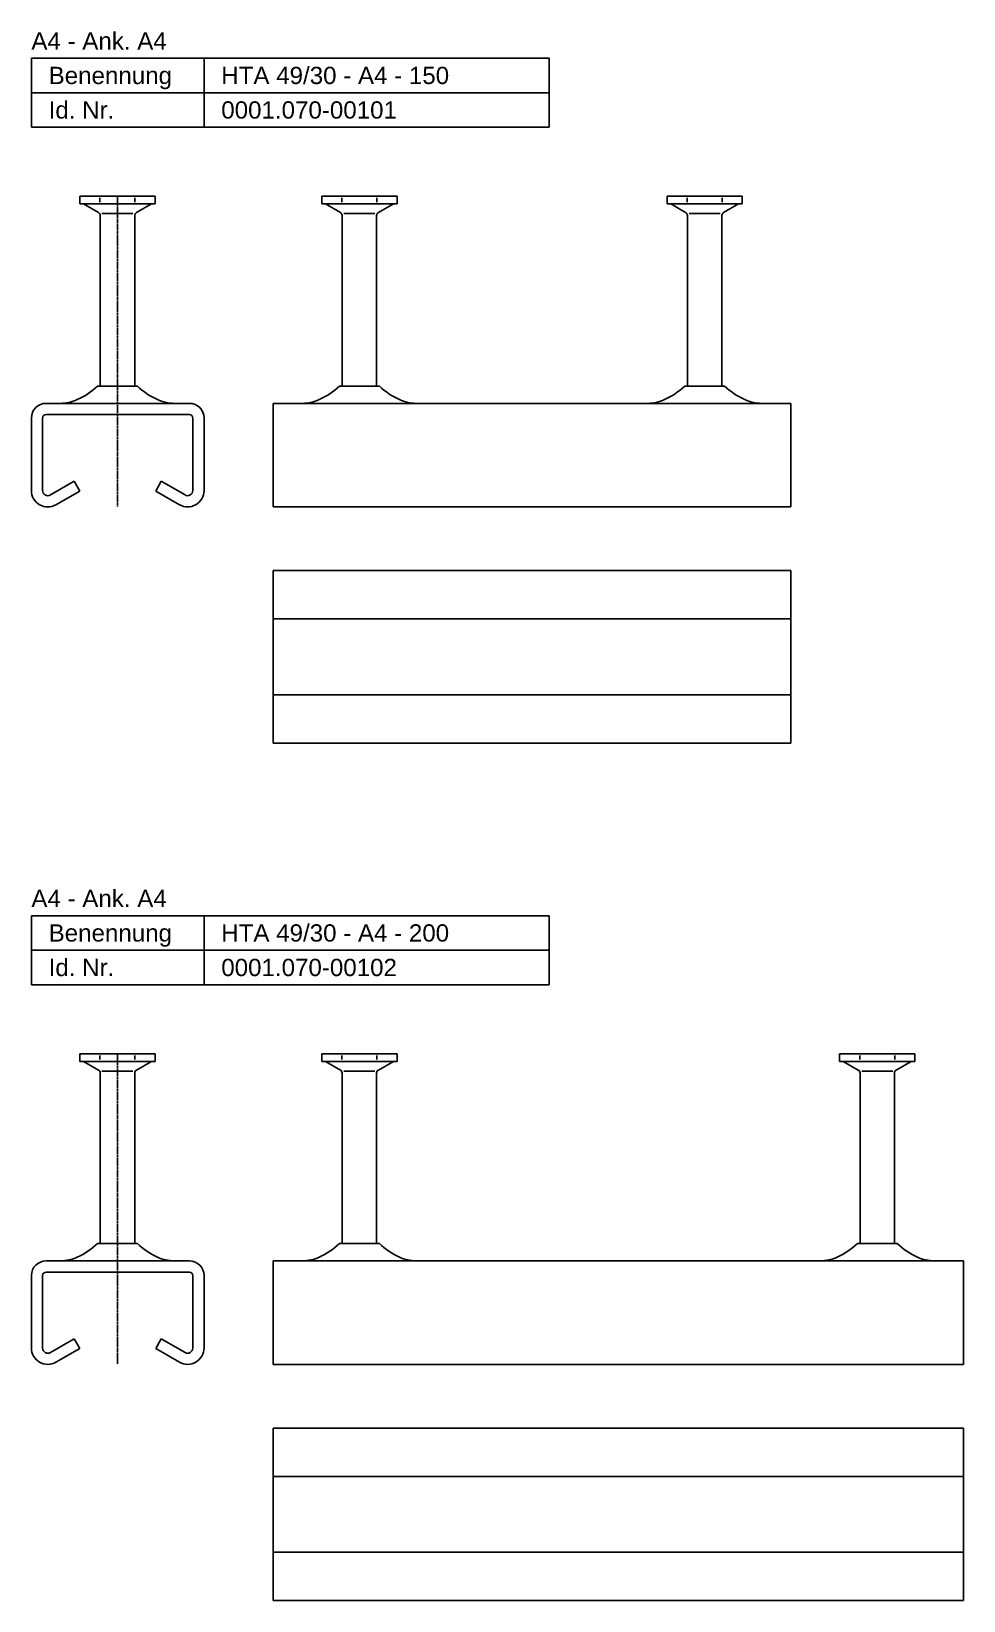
# Model space of a CAD drawing. Header units: millimetres. Extents: x -466 to 5678, y -7065 to 2232.
# Drawn here: x -464.7 to -194.7, y -2130 to -1675.4 of the extents above; entities that cross this region are included whole.
import ezdxf

# ---------------------------------------------------------------- set-up
doc = ezdxf.new("R2010")
doc.units = ezdxf.units.MM
doc.linetypes.add('MITTE2', pattern=[1.125, 0.75, -0.125, 0.125, -0.125])
doc.layers.add('HALFEN', color=2, linetype='CONTINUOUS')
doc.styles.add('ARIAL50', font='ARIAL.TTF', dxfattribs={"height": 5})

msp = doc.modelspace()

# ---------------------------------------------------------------- texts
at = {"layer": 'HALFEN', "style": 'ARIAL50'}
for s, p in [('A4 - Ank. A4', (-464.75, -1680.66)), ('Benennung', (-459.75, -1690.66)), ('HTA 49/30 - A4 - 150', (-409.75, -1690.66)), ('Id. Nr.', (-459.75, -1700.66)), ('0001.070-00101', (-409.75, -1700.66)), ('A4 - Ank. A4', (-464.75, -1929.09)), ('Benennung', (-459.75, -1939.09)), ('HTA 49/30 - A4 - 200', (-409.75, -1939.09)), ('Id. Nr.', (-459.75, -1949.09)), ('0001.070-00102', (-409.75, -1949.09))]:
    msp.add_text(s, height=5, dxfattribs=at).set_placement(p)

# ---------------------------------------------------------------- linework, layer by layer
at = {"layer": 'HALFEN'}
for p, q in [((-464.75, -1703.16), (-464.75, -1683.16)), ((-464.75, -1683.16), (-314.75, -1683.16)), ((-414.75, -1703.16), (-414.75, -1683.16)), ((-314.75, -1703.16), (-314.75, -1683.16)), ((-464.75, -1693.16), (-314.75, -1693.16)), ((-464.75, -1703.16), (-314.75, -1703.16)), ((-450.74, -1723.16), (-428.92, -1723.16)), ((-450.74, -1723.16), (-450.74, -1725.36)), ((-450.74, -1725.36), (-428.92, -1725.36)), ((-445.33, -1727.87), (-449.68, -1725.36)), ((-444.93, -1723.66), (-444.93, -1724.86)), ((-434.74, -1723.66), (-434.74, -1724.86)), ((-434.33, -1727.87), (-429.98, -1725.36)), ((-428.92, -1723.16), (-428.92, -1725.36)), ((-380.65, -1723.16), (-358.84, -1723.16)), ((-380.65, -1723.16), (-380.65, -1725.36)), ((-380.65, -1725.36), (-358.84, -1725.36)), ((-375.25, -1727.87), (-379.59, -1725.36)), ((-374.84, -1723.66), (-374.84, -1724.86)), ((-364.65, -1723.66), (-364.65, -1724.86)), ((-364.25, -1727.87), (-359.9, -1725.36)), ((-358.84, -1723.16), (-358.84, -1725.36)), ((-258.84, -1723.16), (-280.65, -1723.16)), ((-280.65, -1723.16), (-280.65, -1725.36)), ((-258.84, -1725.36), (-280.65, -1725.36)), ((-275.25, -1727.87), (-279.59, -1725.36)), ((-274.84, -1723.66), (-274.84, -1724.86)), ((-264.65, -1723.66), (-264.65, -1724.86)), ((-264.25, -1727.87), (-259.9, -1725.36)), ((-258.84, -1723.16), (-258.84, -1725.36)), ((-444.83, -1778.16), (-444.83, -1728.74)), ((-435.33, -1728.16), (-444.34, -1728.16)), ((-434.83, -1778.16), (-434.83, -1728.74)), ((-374.75, -1778.16), (-374.75, -1728.74)), ((-365.24, -1728.16), (-374.25, -1728.16)), ((-364.75, -1778.16), (-364.75, -1728.74)), ((-274.75, -1778.16), (-274.75, -1728.74)), ((-274.25, -1728.16), (-265.24, -1728.16)), ((-264.75, -1778.16), (-264.75, -1728.74)), ((-445.61, -1778.16), (-434.06, -1778.16)), ((-375.52, -1778.16), (-363.97, -1778.16)), ((-263.97, -1778.16), (-275.52, -1778.16)), ((-460.5, -1783.16), (-419, -1783.16)), ((-460.5, -1786.41), (-419, -1786.41)), ((-394.75, -1783.16), (-244.75, -1783.16)), ((-394.75, -1783.16), (-394.75, -1813.16)), ((-244.75, -1783.16), (-244.75, -1808.41)), ((-464.75, -1787.41), (-464.75, -1808.41)), ((-461.5, -1787.41), (-461.5, -1808.41)), ((-418, -1787.41), (-418, -1808.41)), ((-414.75, -1787.41), (-414.75, -1808.41)), ((-459.25, -1809.71), (-452.37, -1805.74)), ((-457.62, -1812.53), (-450.75, -1808.56)), ((-450.75, -1808.56), (-452.37, -1805.74)), ((-428.75, -1808.56), (-427.12, -1805.74)), ((-421.87, -1812.53), (-428.75, -1808.56)), ((-420.25, -1809.71), (-427.12, -1805.74)), ((-244.75, -1808.41), (-244.75, -1813.16)), ((-394.75, -1813.16), (-244.75, -1813.16)), ((-394.75, -1831.59), (-244.75, -1831.59)), ((-394.75, -1831.59), (-394.75, -1881.59)), ((-244.75, -1831.59), (-244.75, -1881.59)), ((-394.75, -1845.59), (-244.75, -1845.59)), ((-394.75, -1867.59), (-244.75, -1867.59)), ((-394.75, -1881.59), (-244.75, -1881.59)), ((-464.75, -1951.59), (-464.75, -1931.59)), ((-464.75, -1931.59), (-314.75, -1931.59)), ((-414.75, -1951.59), (-414.75, -1931.59)), ((-314.75, -1951.59), (-314.75, -1931.59)), ((-464.75, -1941.59), (-314.75, -1941.59)), ((-464.75, -1951.59), (-314.75, -1951.59)), ((-450.74, -1971.59), (-428.92, -1971.59)), ((-450.74, -1971.59), (-450.74, -1973.79)), ((-444.93, -1972.09), (-444.93, -1973.29)), ((-434.74, -1972.09), (-434.74, -1973.29)), ((-428.92, -1971.59), (-428.92, -1973.79)), ((-380.65, -1971.59), (-358.84, -1971.59)), ((-380.65, -1971.59), (-380.65, -1973.79)), ((-374.84, -1972.09), (-374.84, -1973.29)), ((-364.65, -1972.09), (-364.65, -1973.29)), ((-358.84, -1971.59), (-358.84, -1973.79)), ((-208.84, -1971.59), (-230.65, -1971.59)), ((-230.65, -1971.59), (-230.65, -1973.79)), ((-224.84, -1972.09), (-224.84, -1973.29)), ((-214.65, -1972.09), (-214.65, -1973.29)), ((-208.84, -1971.59), (-208.84, -1973.79)), ((-450.74, -1973.79), (-428.92, -1973.79)), ((-445.33, -1976.31), (-449.68, -1973.79)), ((-444.83, -2026.59), (-444.83, -1977.17)), ((-435.33, -1976.59), (-444.34, -1976.59)), ((-434.83, -2026.59), (-434.83, -1977.17)), ((-434.33, -1976.31), (-429.98, -1973.79)), ((-380.65, -1973.79), (-358.84, -1973.79)), ((-375.25, -1976.31), (-379.59, -1973.79)), ((-374.75, -2026.59), (-374.75, -1977.17)), ((-365.24, -1976.59), (-374.25, -1976.59)), ((-364.75, -2026.59), (-364.75, -1977.17)), ((-364.25, -1976.31), (-359.9, -1973.79)), ((-208.84, -1973.79), (-230.65, -1973.79)), ((-225.25, -1976.31), (-229.59, -1973.79)), ((-224.75, -2026.59), (-224.75, -1977.17)), ((-224.25, -1976.59), (-215.24, -1976.59)), ((-214.75, -2026.59), (-214.75, -1977.17)), ((-214.25, -1976.31), (-209.9, -1973.79)), ((-445.61, -2026.59), (-434.06, -2026.59)), ((-375.52, -2026.59), (-363.97, -2026.59)), ((-213.97, -2026.59), (-225.52, -2026.59)), ((-460.5, -2031.59), (-419, -2031.59)), ((-394.75, -2031.59), (-394.75, -2061.59)), ((-394.75, -2031.59), (-194.75, -2031.59)), ((-194.75, -2031.59), (-194.75, -2056.84)), ((-464.75, -2035.84), (-464.75, -2056.84)), ((-461.5, -2035.84), (-461.5, -2056.84)), ((-460.5, -2034.84), (-419, -2034.84)), ((-418, -2035.84), (-418, -2056.84)), ((-414.75, -2035.84), (-414.75, -2056.84)), ((-459.25, -2058.14), (-452.37, -2054.17)), ((-450.75, -2056.99), (-452.37, -2054.17)), ((-428.75, -2056.99), (-427.12, -2054.17)), ((-420.25, -2058.14), (-427.12, -2054.17)), ((-457.62, -2060.96), (-450.75, -2056.99)), ((-421.87, -2060.96), (-428.75, -2056.99)), ((-194.75, -2056.84), (-194.75, -2061.59)), ((-394.75, -2061.59), (-194.75, -2061.59)), ((-394.75, -2080.03), (-394.75, -2130.03)), ((-394.75, -2080.03), (-194.75, -2080.03)), ((-194.75, -2080.03), (-194.75, -2130.03)), ((-394.75, -2094.03), (-194.75, -2094.03)), ((-394.75, -2116.03), (-194.75, -2116.03)), ((-394.75, -2130.03), (-194.75, -2130.03))]:
    msp.add_line(p, q, dxfattribs=at)
at = {"layer": 'HALFEN', "color": 1, "linetype": 'MITTE2'}
for p, q in [((-439.83, -1723.16), (-439.83, -1813.16)), ((-439.83, -1971.59), (-439.83, -2061.59))]:
    msp.add_line(p, q, dxfattribs=at)
at = {"layer": 'HALFEN'}
for centre, radius, start, end in [((-445.83, -1728.74), 1, 0, 60), ((-433.83, -1728.74), 1, 120, 180), ((-375.75, -1728.74), 1, 0, 60), ((-363.75, -1728.74), 1, 120, 180), ((-275.75, -1728.74), 1, 0, 60), ((-263.75, -1728.74), 1, 120, 180), ((-456.37, -1771.41), 11.75, 270, 294.6836), ((-460.73, -1761.93), 22.19, 294.6836, 312.9728), ((-418.93, -1761.93), 22.19, 227.0272, 245.3164), ((-423.29, -1771.41), 11.75, 245.3164, 270), ((-386.29, -1771.41), 11.75, 270, 294.6836), ((-390.65, -1761.93), 22.19, 294.6836, 312.9728), ((-348.84, -1761.93), 22.19, 227.0272, 245.3164), ((-353.2, -1771.41), 11.75, 245.3164, 270), ((-286.29, -1771.41), 11.75, 270, 294.6836), ((-290.65, -1761.93), 22.19, 294.6836, 312.9728), ((-248.84, -1761.93), 22.19, 227.0272, 245.3164), ((-253.2, -1771.41), 11.75, 245.3164, 270), ((-460.5, -1787.41), 4.25, 90, 180), ((-460.5, -1787.41), 1, 90, 180), ((-419, -1787.41), 4.25, 0, 90), ((-419, -1787.41), 1, 0, 90), ((-460, -1808.41), 4.75, 180, 300), ((-460, -1808.41), 1.5, 180, 300), ((-419.5, -1808.41), 4.75, 240, 0), ((-419.5, -1808.41), 1.5, 240, 0), ((-445.83, -1977.17), 1, 0, 60), ((-433.83, -1977.17), 1, 120, 180), ((-375.75, -1977.17), 1, 0, 60), ((-363.75, -1977.17), 1, 120, 180), ((-225.75, -1977.17), 1, 0, 60), ((-213.75, -1977.17), 1, 120, 180), ((-460.73, -2010.36), 22.19, 294.6836, 312.9728), ((-418.93, -2010.36), 22.19, 227.0272, 245.3164), ((-390.65, -2010.36), 22.19, 294.6836, 312.9728), ((-348.84, -2010.36), 22.19, 227.0272, 245.3164), ((-240.65, -2010.36), 22.19, 294.6836, 312.9728), ((-198.84, -2010.36), 22.19, 227.0272, 245.3164), ((-460.5, -2035.84), 4.25, 90, 180), ((-456.37, -2019.84), 11.75, 270, 294.6836), ((-423.29, -2019.84), 11.75, 245.3164, 270), ((-419, -2035.84), 4.25, 0, 90), ((-386.29, -2019.84), 11.75, 270, 294.6836), ((-353.2, -2019.84), 11.75, 245.3164, 270), ((-236.29, -2019.84), 11.75, 270, 294.6836), ((-203.2, -2019.84), 11.75, 245.3164, 270), ((-460.5, -2035.84), 1, 90, 180), ((-419, -2035.84), 1, 0, 90), ((-460, -2056.84), 4.75, 180, 300), ((-460, -2056.84), 1.5, 180, 300), ((-419.5, -2056.84), 4.75, 240, 0), ((-419.5, -2056.84), 1.5, 240, 0)]:
    msp.add_arc(centre, radius, start, end, dxfattribs=at)

msp.set_redraw_order([(e.dxf.handle, doc.entitydb.next_handle()) for e in msp.query("TEXT MTEXT ATTDEF DIMENSION ARC_DIMENSION")])  # texts and dimensions are drawn at this point

doc.saveas('drawing.dxf')
